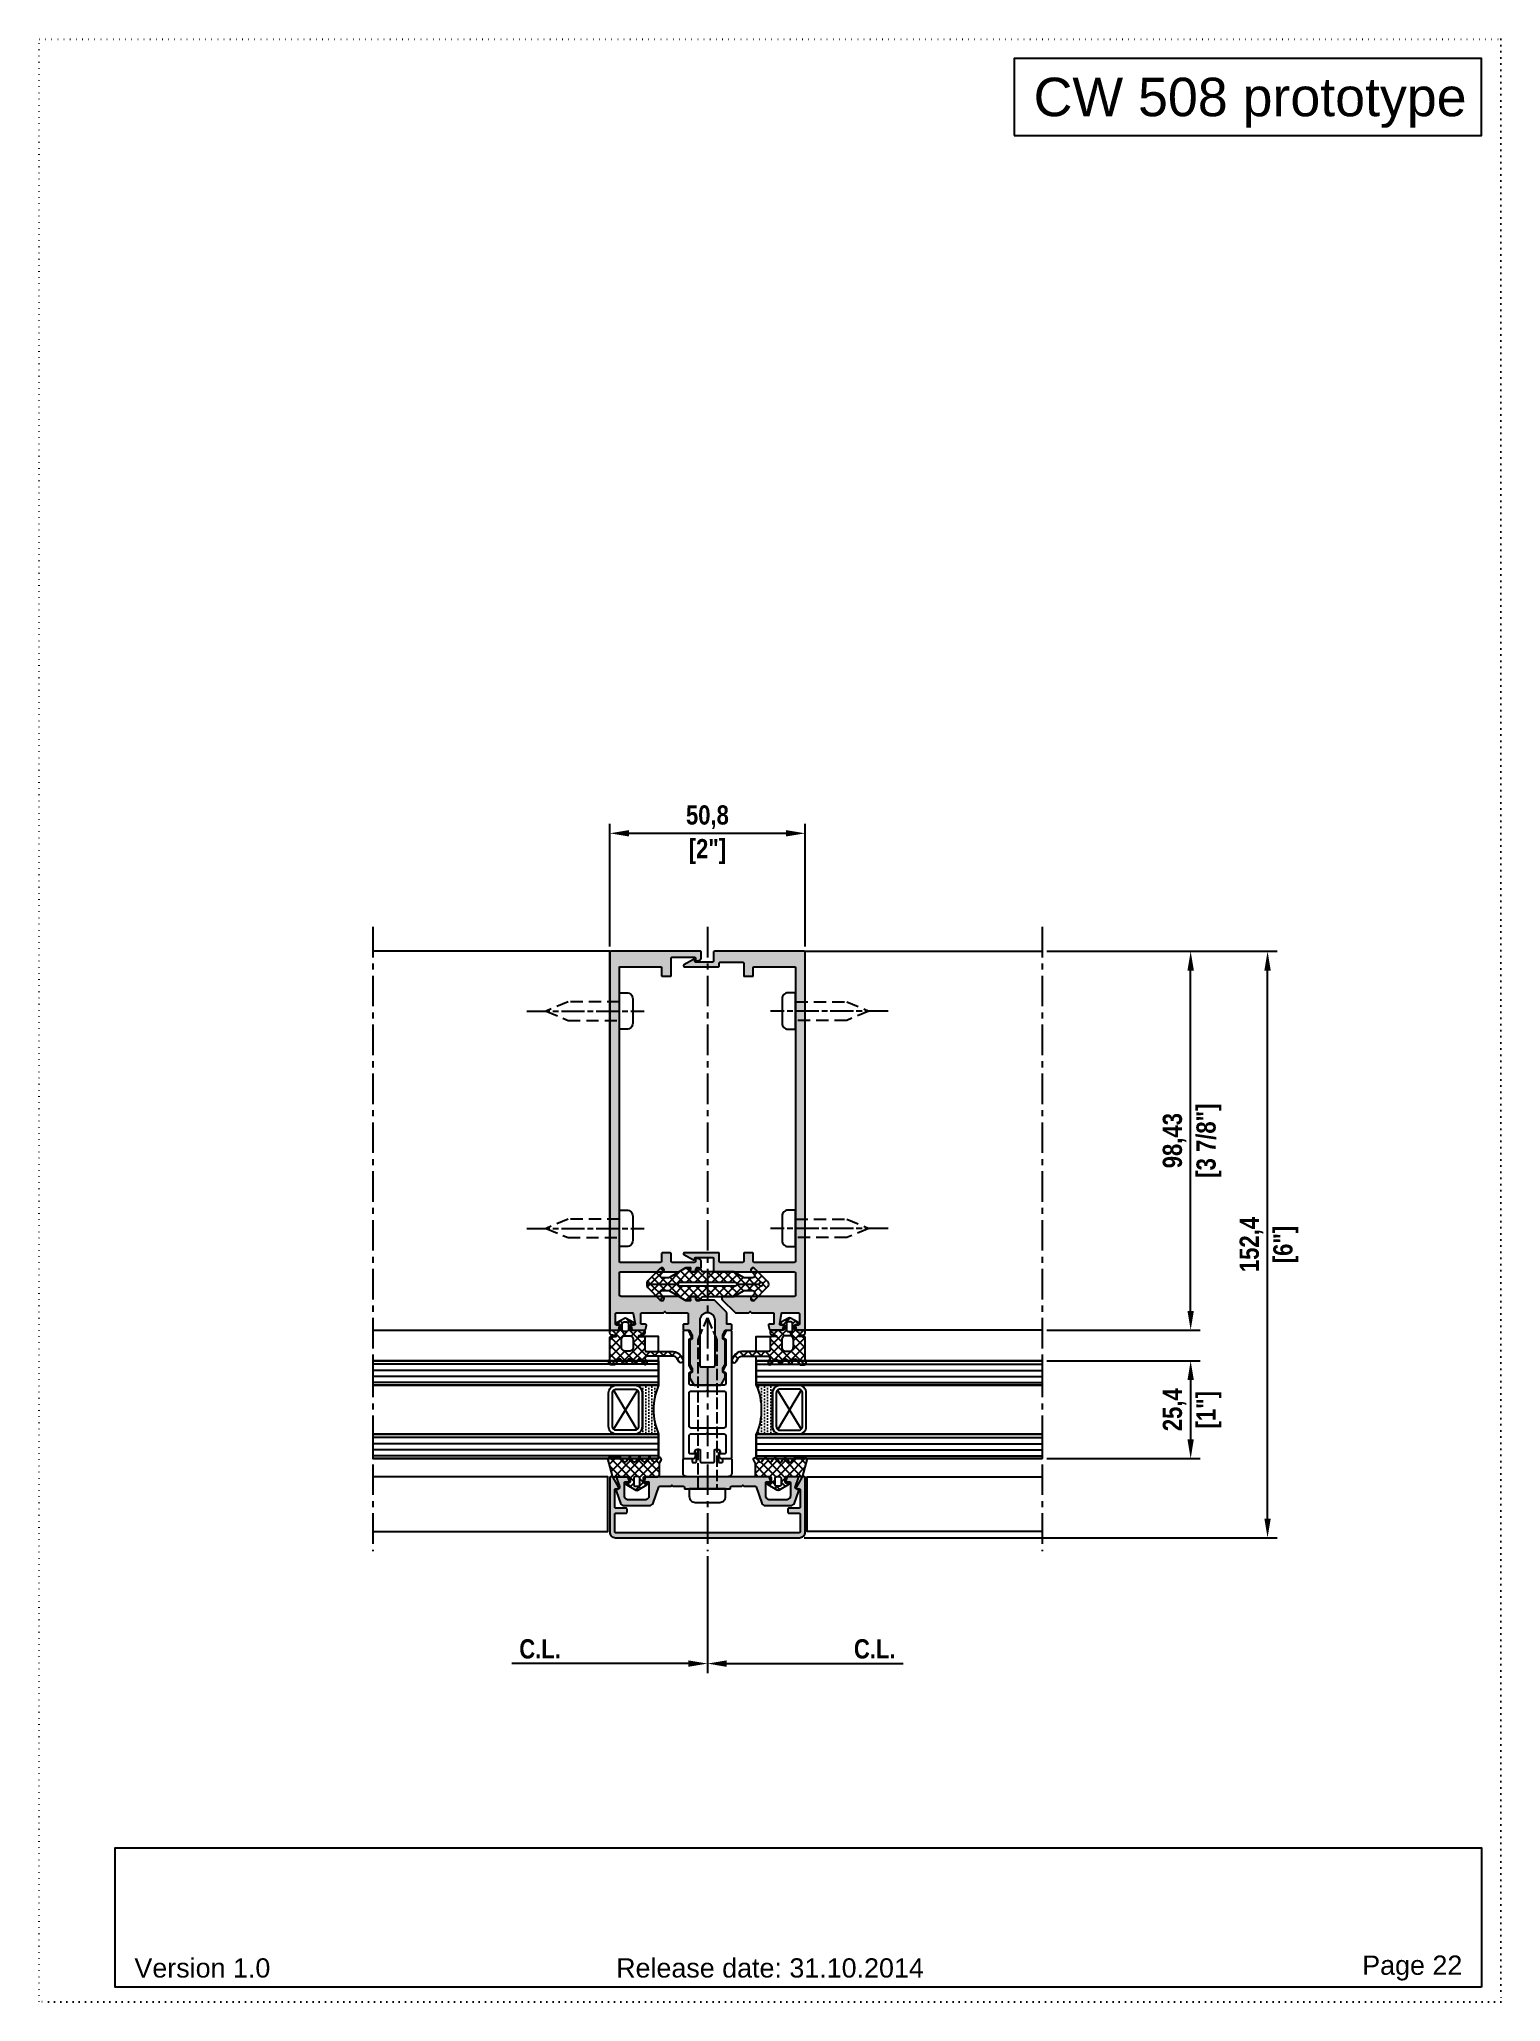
# Model space of a CAD drawing. Header units: millimetres. Extents: x -17234 to -8874, y -2869 to 1211.
# Drawn here: x -13434 to -13054, y -829 to -319 of the extents above; entities that cross this region are included whole.
import ezdxf
from ezdxf.enums import TextEntityAlignment as Align

# ---------------------------------------------------------------- set-up
doc = ezdxf.new("R2010")
doc.units = ezdxf.units.MM
for name, pattern in [('ACAD_ISO07W100', [3, 0, -3]), ('AM_ISO02W050x2', [3.75, 3, -0.75]), ('AM_ISO08W050x2', [9, 6, -0.75, 1.5, -0.75]), ('CENTER', [50.8, 31.75, -6.35, 6.35, -6.35]), ('DASHED2', [9.525, 6.35, -3.175])]:
    doc.linetypes.add(name, pattern=pattern)
doc.layers.get('Defpoints').update_dxf_attribs({"linetype": 'ACAD_ISO07W100', "true_color": 0x105689})
for name, color, linetype in [('Centerline', 6, 'CENTER'), ('Dim', 5, 'Continuous'), ('Gasket EPDM', 32, 'Continuous'), ('Gasket Silicone', 20, 'Continuous'), ('Glass', 4, 'Continuous'), ('Profile', 1, 'Continuous'), ('Profile View', 9, 'Continuous'), ('PVC Spacer', 3, 'Continuous'), ('Screw', 9, 'Continuous'), ('Text', 2, 'Continuous'), ('Thermal Break', 3, 'Continuous')]:
    doc.layers.add(name, color=color, linetype=linetype)
doc.styles.get("Standard").update_dxf_attribs({"font": 'arial.ttf'})
doc.styles.add('TXT', font='techb___.ttf')
doc.dimstyles.new('ISO-25$0', dxfattribs={"dimtxt": 2.5, "dimasz": 2.5, "dimexe": 1.25, "dimexo": 0.625, "dimtad": 1, "dimtxsty": 'TXT', "dimcen": 2.5, "dimclrd": 5, "dimclre": 5, "dimclrt": 2, "dimadec": 0, "dimazin": 0, "dimtfac": 1, "dimtmove": 0, "dimatfit": 3, "dimfxl": 1, "dimarcsym": 0})

msp = doc.modelspace()

# ---------------------------------------------------------------- texts
at = {"layer": 'Text', "color": 1, "ltscale": 0.5}
msp.add_text('CW 508 prototype ', height=10, dxfattribs=at).set_placement((-13059.331, -329.239), align=Align.TOP_RIGHT)
at = {"layer": 'Text', "color": 1, "ltscale": 0.5, "char_height": 5}
for s, width, insert, attachment_point in [('Version 1.0', 35.05, (-13409.578, -820.489), 4), ('Release date: 31.10.2014', 79.71576, (-13244.331, -820.489), 5), ('Page 22', 25.70484, (-13064.331, -820.489), 6)]:
    msp.add_mtext_dynamic_manual_height_columns(s, width=width, gutter_width=12.5, heights=[0], dxfattribs=dict(at, insert=insert, attachment_point=attachment_point))

# ---------------------------------------------------------------- blocks, each defined once
blk = doc.blocks.new('*U4')
at = {"layer": 'Glass', "ltscale": 0.5}
h = blk.add_hatch(dxfattribs=at)
h.set_pattern_fill('ANSI31', color=5, scale=0.5, angle=45)
h.set_pattern_definition([(90, (0, -0.7), (-1.5875, 3e-16), [])])
h.paths.add_polyline_path([(0, 74.3), (6.35, 74.3), (6.35, 0), (0, 0)])
h.paths.add_polyline_path([(25.4, 0), (19.05, 0), (19.05, 74.3), (25.4, 74.3)])
at = {"layer": 'Glass'}
h = blk.add_hatch(dxfattribs=at)
h.set_pattern_fill('DOTS', color=9, scale=0.5)
h.set_pattern_definition([(0, (-1613.78865, -1630.7913), (0.396875, 0.79375), [0, -0.79375])])
h.paths.add_polyline_path([(17.05, 4.2), (8.35, 4.2, -0.414214), (6.35, 6.2), (6.35, 0, -0.20587), (19.05, 0), (19.05, 6.2, -0.414214)])
at = {"layer": 'Defpoints', "linetype": 'ByBlock', "ltscale": 0.5}
for points in [[(0, 74.3), (6.35, 74.3), (6.35, 0), (0, 0)], [(25.4, 0), (19.05, 0), (19.05, 74.3), (25.4, 74.3)]]:
    blk.add_lwpolyline(points, close=True, dxfattribs=at)
at = {"layer": 'Glass'}
for points in [[(0, 74.3), (0, 0), (6.35, 0), (6.35, 74.3)], [(19.05, 74.3), (19.05, 0), (25.4, 0), (25.4, 74.3)]]:
    blk.add_lwpolyline(points, dxfattribs=at)
at = {"layer": 'Glass', "color": 3}
for points in [[(19.05, 6.2), (19.05, 11, 0.414214), (17.05, 13), (8.35, 13, 0.414214), (6.35, 11), (6.35, 6.2, 0.414214), (8.35, 4.2), (17.05, 4.2, 0.414214)], [(18.05, 6.2), (18.05, 11, 0.414214), (17.05, 12), (8.35, 12, 0.414214), (7.35, 11), (7.35, 6.2, 0.414214), (8.35, 5.2), (17.05, 5.2, 0.414214)]]:
    blk.add_lwpolyline(points, format="xyb", close=True, dxfattribs=at)
at = {"layer": 'Glass', "color": 9}
for points in [[(7.64, 5.49), (17.76, 11.71)], [(7.64, 11.71), (17.86, 5.62)]]:
    blk.add_lwpolyline(points, dxfattribs=at)
blk.add_lwpolyline([(6.35, 0, -0.20587), (19.05, 0), (19.05, 6.2, -0.414214), (17.05, 4.2), (8.35, 4.2, -0.414214), (6.35, 6.2)], format="xyb", close=True, dxfattribs=at)
blk = doc.blocks.new('*D39')
at = {"layer": 'Defpoints', "color": 0, "transparency": 16777216}
for p in [(-13173.6, -556.26), (-13134.96, -556.26), (-13173.6, -654.69)]:
    blk.add_point(p, dxfattribs=at)
at = {"layer": 'Dim', "color": 5, "lineweight": -2, "transparency": 16777216}
for p, q in [((-13172.35, -556.26), (-13132.46, -556.26)), ((-13134.96, -649.69), (-13134.96, -561.26)), ((-13172.35, -654.69), (-13132.46, -654.69))]:
    blk.add_line(p, q, dxfattribs=at)
at = {"layer": 'Dim', "color": 5, "transparency": 16777216}
for points in [[(-13135.79, -561.26), (-13134.13, -561.26), (-13134.96, -556.26)], [(-13135.79, -649.69), (-13134.13, -649.69), (-13134.96, -654.69)]]:
    blk.add_solid(points, dxfattribs=at)
at = {"layer": 'Dim', "color": 2, "transparency": 16777216, "char_height": 5, "attachment_point": 5, "rotation": 90, "style": 'TXT'}
for s, insert in [('[3 7/8"]', (-13130.21, -605.47)), ('98,43', (-13139.16, -605.47))]:
    blk.add_mtext(s, dxfattribs=dict(at, insert=insert))
blk = doc.blocks.new('*D40')
at = {"layer": 'Defpoints', "color": 0, "transparency": 16777216}
for p in [(-13173.6, -556.26), (-13114.97, -556.26), (-13236.7, -708.66)]:
    blk.add_point(p, dxfattribs=at)
at = {"layer": 'Dim', "color": 5, "lineweight": -2, "transparency": 16777216}
for p, q in [((-13172.35, -556.26), (-13112.47, -556.26)), ((-13114.97, -703.66), (-13114.97, -561.26)), ((-13235.45, -708.66), (-13112.47, -708.66))]:
    blk.add_line(p, q, dxfattribs=at)
at = {"layer": 'Dim', "color": 5, "transparency": 16777216}
for points in [[(-13115.8, -561.26), (-13114.14, -561.26), (-13114.97, -556.26)], [(-13115.8, -703.66), (-13114.14, -703.66), (-13114.97, -708.66)]]:
    blk.add_solid(points, dxfattribs=at)
at = {"layer": 'Dim', "color": 2, "transparency": 16777216, "char_height": 5, "attachment_point": 5, "rotation": 90, "style": 'TXT'}
for s, insert in [('152,4', (-13119.16, -632.46)), ('[6"]', (-13110.22, -632.46))]:
    blk.add_mtext(s, dxfattribs=dict(at, insert=insert))
blk = doc.blocks.new('*D42')
at = {"layer": 'Defpoints', "color": 0, "ltscale": 0.5, "transparency": 16777216}
for p in [(-13347.6, -712.16), (-13260.6, -712.16), (-13347.6, -741.36)]:
    blk.add_point(p, dxfattribs=at)
at = {"layer": 'Dim', "color": 5, "lineweight": -2, "ltscale": 0.5, "transparency": 16777216}
for p, q in [((-13260.6, -713.41), (-13260.6, -743.86)), ((-13265.6, -741.36), (-13311.47, -741.36))]:
    blk.add_line(p, q, dxfattribs=at)
at = {"layer": 'Dim', "color": 5, "ltscale": 0.5, "transparency": 16777216}
blk.add_solid([(-13265.6, -740.53), (-13265.6, -742.2), (-13260.6, -741.36)], dxfattribs=at)
at = {"layer": 'Dim', "color": 2, "ltscale": 0.5, "transparency": 16777216, "insert": (-13304.1, -737.57), "char_height": 5, "attachment_point": 5, "style": 'TXT'}
blk.add_mtext('C.L.', dxfattribs=at)
blk = doc.blocks.new('*D41')
at = {"layer": 'Defpoints', "color": 0, "ltscale": 0.5, "transparency": 16777216}
for p in [(-13260.6, -712.16), (-13173.6, -712.16), (-13173.6, -741.36)]:
    blk.add_point(p, dxfattribs=at)
at = {"layer": 'Dim', "color": 5, "lineweight": -2, "ltscale": 0.5, "transparency": 16777216}
for p, q in [((-13260.6, -713.41), (-13260.6, -743.86)), ((-13255.6, -741.36), (-13209.72, -741.36))]:
    blk.add_line(p, q, dxfattribs=at)
at = {"layer": 'Dim', "color": 5, "ltscale": 0.5, "transparency": 16777216}
blk.add_solid([(-13255.6, -740.53), (-13255.6, -742.2), (-13260.6, -741.36)], dxfattribs=at)
at = {"layer": 'Dim', "color": 2, "ltscale": 0.5, "transparency": 16777216, "insert": (-13217.1, -737.57), "char_height": 5, "attachment_point": 5, "style": 'TXT'}
blk.add_mtext('C.L.', dxfattribs=at)
blk = doc.blocks.new('*D43')
at = {"layer": 'Defpoints', "color": 0, "transparency": 16777216}
for p in [(-13173.6, -662.69), (-13173.6, -688.09), (-13134.96, -688.09)]:
    blk.add_point(p, dxfattribs=at)
at = {"layer": 'Dim', "color": 5, "lineweight": -2, "transparency": 16777216}
for p, q in [((-13172.35, -662.69), (-13132.46, -662.69)), ((-13134.96, -667.69), (-13134.96, -683.09)), ((-13172.35, -688.09), (-13132.46, -688.09))]:
    blk.add_line(p, q, dxfattribs=at)
at = {"layer": 'Dim', "color": 5, "transparency": 16777216}
for points in [[(-13135.79, -667.69), (-13134.13, -667.69), (-13134.96, -662.69)], [(-13135.79, -683.09), (-13134.13, -683.09), (-13134.96, -688.09)]]:
    blk.add_solid(points, dxfattribs=at)
at = {"layer": 'Dim', "color": 2, "transparency": 16777216, "char_height": 5, "attachment_point": 5, "rotation": 90, "style": 'TXT'}
for s, insert in [('25,4', (-13139.15, -675.39)), ('[1"]', (-13130.21, -675.39))]:
    blk.add_mtext(s, dxfattribs=dict(at, insert=insert))
blk = doc.blocks.new('*D57')
at = {"layer": 'Defpoints', "color": 0, "transparency": 16777216}
for p in [(-13235.2, -525.59), (-13286, -556.26), (-13235.2, -556.26)]:
    blk.add_point(p, dxfattribs=at)
at = {"layer": 'Dim', "color": 5, "lineweight": -2, "transparency": 16777216}
for p, q in [((-13286, -555.01), (-13286, -523.09)), ((-13235.2, -555.01), (-13235.2, -523.09)), ((-13281, -525.59), (-13240.2, -525.59))]:
    blk.add_line(p, q, dxfattribs=at)
at = {"layer": 'Dim', "color": 5, "transparency": 16777216}
for points in [[(-13281, -524.76), (-13281, -526.42), (-13286, -525.59)], [(-13240.2, -524.76), (-13240.2, -526.42), (-13235.2, -525.59)]]:
    blk.add_solid(points, dxfattribs=at)
at = {"layer": 'Dim', "color": 2, "transparency": 16777216, "char_height": 5, "attachment_point": 5, "style": 'TXT'}
for s, insert in [('50,8', (-13260.6, -521.39)), ('[2"]', (-13260.6, -530.34))]:
    blk.add_mtext(s, dxfattribs=dict(at, insert=insert))
blk = doc.blocks.new('MG - 01')
at = {"layer": 'Gasket EPDM', "ltscale": 0.5}
h = blk.add_hatch(dxfattribs=at)
h.set_pattern_fill('ANSI37', color=5, scale=0.5, style=0)
h.set_pattern_definition([(45, (16912.4464, 578.634), (-1.12253202, 1.12253202), []), (135, (16912.4464, 578.634), (-1.12253202, -1.12253202), [])])
edge = h.paths.add_edge_path()
edge.add_arc((6.62, -5.81), 1, 90, 120)
edge.add_line((6.12, -4.94), (1.84, -7.42))
edge.add_arc((1.69, -7.17), 0.286, 270, 300, ccw=False)
edge.add_line((1.69, -7.45), (0.7, -7.45))
edge.add_arc((0.7, -7.34), 0.115, 150, 270, ccw=False)
edge.add_line((0.6, -7.28), (0.88, -6.8))
edge.add_arc((0.63, -6.65), 0.286, 330, 450)
edge.add_line((0.63, -6.37), (-0.63, -6.37))
edge.add_arc((-0.63, -6.65), 0.286, 90, 195)
edge.add_line((-0.91, -6.73), (-0.8, -7.14))
edge.add_arc((-1.04, -7.2), 0.25, -90, 15, ccw=False)
edge.add_line((-1.04, -7.45), (-1.42, -7.45))
edge.add_arc((-1.42, -6.95), 0.5, 210, 270, ccw=False)
edge.add_line((-1.85, -7.2), (-2.19, -6.62))
edge.add_arc((-2.62, -6.87), 0.5, 30, 90)
edge.add_line((-2.62, -6.37), (-10.58, -6.37))
edge.add_line((-10.58, -6.37), (-13.15, -4.88))
edge.add_arc((-13.43, -5.38), 0.573, 60, 90)
edge.add_line((-13.43, -4.81), (-15.48, -4.81))
edge.add_arc((-15.48, -5.38), 0.573, 90, 225)
edge.add_line((-15.89, -5.78), (-15.2, -6.48))
edge.add_arc((-15.6, -6.88), 0.573, -135, 45, ccw=False)
edge.add_line((-16.01, -7.29), (-19.39, -3.9))
edge.add_arc((-18.67, -3.18), 1.01, 135.1663, 224.8337, ccw=False)
edge.add_line((-19.39, -2.47), (-16.01, 0.92))
edge.add_arc((-15.6, 0.52), 0.573, -45, 135, ccw=False)
edge.add_line((-15.2, 0.11), (-15.89, -0.58))
edge.add_arc((-15.48, -0.99), 0.573, 135, 270)
edge.add_line((-15.48, -1.56), (-13.43, -1.56))
edge.add_arc((-13.43, -0.99), 0.573, 270, 300)
edge.add_line((-13.15, -1.48), (-10.58, 0))
edge.add_line((-10.58, 0), (-2.62, 0))
edge.add_arc((-2.62, 0.5), 0.5, 270, 330)
edge.add_line((-2.19, 0.25), (-1.85, 0.84))
edge.add_arc((-1.42, 0.59), 0.5, 90, 150, ccw=False)
edge.add_line((-1.42, 1.09), (-1.04, 1.09))
edge.add_arc((-1.04, 0.84), 0.25, -15, 90, ccw=False)
edge.add_line((-0.8, 0.77), (-0.91, 0.36))
edge.add_arc((-0.63, 0.29), 0.286, 165, 270)
edge.add_line((-0.63, 0), (0.63, 0))
edge.add_arc((0.63, 0.29), 0.286, 270, 390)
edge.add_line((0.88, 0.43), (0.6, 0.92))
edge.add_arc((0.7, 0.97), 0.115, 90, 210, ccw=False)
edge.add_line((0.7, 1.09), (1.69, 1.09))
edge.add_arc((1.69, 0.8), 0.286, 60, 90, ccw=False)
edge.add_line((1.84, 1.05), (6.12, -1.43))
edge.add_arc((6.62, -0.56), 1, 240, 270)
edge.add_line((6.62, -1.56), (7.99, -1.56))
edge.add_arc((7.99, -0.99), 0.573, 270, 405)
edge.add_line((8.39, -0.58), (7.7, 0.11))
edge.add_arc((8.1, 0.52), 0.573, 45, 225, ccw=False)
edge.add_line((8.51, 0.92), (11.77, -2.34))
edge.add_arc((11.06, -3.05), 1, 12.819, 45, ccw=False)
edge.add_arc((11.79, -2.88), 0.25, -90, 12.819, ccw=False)
edge.add_line((11.79, -3.13), (3.96, -3.13))
edge.add_arc((3.47, -3.18), 0.498, 5.7392, 90)
edge.add_line((3.47, -2.69), (-10.97, -2.69))
edge.add_arc((-10.97, -3.18), 0.498, 90, 174.2608)
edge.add_line((-11.46, -3.13), (-17.19, -3.13))
edge.add_arc((-17.68, -3.18), 0.5, 5.7152, 354.2848)
edge.add_line((-17.19, -3.23), (-11.46, -3.23))
edge.add_arc((-10.97, -3.18), 0.498, 185.7392, 270)
edge.add_line((-10.97, -3.68), (3.47, -3.68))
edge.add_arc((3.47, -3.18), 0.498, 270, 354.2608)
edge.add_line((3.96, -3.23), (11.79, -3.23))
edge.add_arc((11.79, -3.48), 0.25, -12.819, 90, ccw=False)
edge.add_arc((11.06, -3.32), 1, 315, 347.181, ccw=False)
edge.add_line((11.77, -4.02), (8.51, -7.29))
edge.add_arc((8.1, -6.88), 0.573, 135, 315, ccw=False)
edge.add_line((7.7, -6.48), (8.39, -5.78))
edge.add_arc((7.99, -5.38), 0.573, 315, 450)
edge.add_line((7.99, -4.81), (6.62, -4.81))
blk.add_lwpolyline([(6.62, -4.81, 0.131652), (6.12, -4.94), (1.84, -7.42, -0.131652), (1.69, -7.45), (0.7, -7.45, -0.57735), (0.6, -7.28), (0.88, -6.8, 0.57735), (0.63, -6.37), (-0.63, -6.37, 0.493145), (-0.91, -6.73), (-0.8, -7.14, -0.493145), (-1.04, -7.45), (-1.42, -7.45, -0.267949), (-1.85, -7.2), (-2.19, -6.62, 0.267949), (-2.62, -6.37), (-10.58, -6.37), (-13.15, -4.88, 0.131652), (-13.43, -4.81), (-15.48, -4.81, 0.668179), (-15.89, -5.78), (-15.2, -6.48, -1), (-16.01, -7.29), (-19.39, -3.9, -0.412514), (-19.39, -2.47), (-16.01, 0.92, -1), (-15.2, 0.11), (-15.89, -0.58, 0.668179), (-15.48, -1.56), (-13.43, -1.56, 0.131652), (-13.15, -1.48), (-10.58, 0), (-2.62, 0, 0.267949), (-2.19, 0.25), (-1.85, 0.84, -0.267949), (-1.42, 1.09), (-1.04, 1.09, -0.493145), (-0.8, 0.77), (-0.91, 0.36, 0.493145), (-0.63, 0), (0.63, 0, 0.57735), (0.88, 0.43), (0.6, 0.92, -0.57735), (0.7, 1.09), (1.69, 1.09, -0.131652), (1.84, 1.05), (6.12, -1.43, 0.131652), (6.62, -1.56), (7.99, -1.56), (7.99, -1.56, 0.668179), (8.39, -0.58), (7.7, 0.11, -1), (8.51, 0.92), (11.77, -2.34, -0.141346), (12.04, -2.83, -0.481369), (11.79, -3.13), (3.96, -3.13, 0.38517), (3.47, -2.69), (-10.97, -2.69, 0.38517), (-11.46, -3.13), (-17.19, -3.13, 20.033816), (-17.19, -3.23), (-11.46, -3.23, 0.38517), (-10.97, -3.68), (3.47, -3.68, 0.38517), (3.96, -3.23), (11.79, -3.23, -0.481369), (12.04, -3.54, -0.141346), (11.77, -4.02), (8.51, -7.29, -1), (7.7, -6.48), (8.39, -5.78, 0.668179), (7.99, -4.81), (7.99, -4.81)], format="xyb", close=True, dxfattribs=at)
blk = doc.blocks.new('EGG - 01')
at = {"layer": 'Gasket EPDM', "ltscale": 0.5}
h = blk.add_hatch(dxfattribs=at)
h.set_pattern_fill('ANSI37', color=5, scale=0.5, style=0)
h.set_pattern_definition([(45, (16931.764, 552.2421), (-1.12253202, 1.12253202), []), (135, (16931.764, 552.2421), (-1.12253202, -1.12253202), [])])
edge = h.paths.add_edge_path()
edge.add_arc((7, -0.75), 0.5, 300, 420)
edge.add_line((7.25, -0.31), (6.52, 0.11))
edge.add_arc((6.77, 0.54), 0.5, 120, 240, ccw=False)
edge.add_line((6.52, 0.98), (7.25, 1.4))
edge.add_arc((7, 1.83), 0.5, 300, 420)
edge.add_line((7.25, 2.26), (6.52, 2.69))
edge.add_arc((6.77, 3.12), 0.5, 120, 240, ccw=False)
edge.add_line((6.52, 3.55), (7.25, 3.98))
edge.add_arc((7, 4.41), 0.5, 300, 360)
edge.add_line((7.5, 4.41), (7.5, 7))
edge.add_arc((7, 7), 0.5, 0, 105)
edge.add_line((6.87, 7.48), (2.69, 6.36))
edge.add_arc((2.75, 6.12), 0.25, 105, 180)
edge.add_line((2.5, 6.12), (2.5, 2))
edge.add_arc((2.25, 2), 0.25, 270, 360, ccw=False)
edge.add_line((2.25, 1.75), (1.17, 1.75))
edge.add_arc((1.17, 2), 0.25, 180, 270, ccw=False)
edge.add_line((0.92, 2), (0.92, 2.45))
edge.add_arc((0.62, 2.45), 0.3, 0, 150)
edge.add_line((0.36, 2.6), (-1, 0.25))
edge.add_arc((-0.57, 0), 0.5, 150, 210)
edge.add_line((-1, -0.25), (0.36, -2.6))
edge.add_arc((0.62, -2.45), 0.3, 210, 360)
edge.add_line((0.92, -2.45), (0.92, -2))
edge.add_arc((1.17, -2), 0.25, 90, 180, ccw=False)
edge.add_line((1.17, -1.75), (2.25, -1.75))
edge.add_arc((2.25, -2), 0.25, 0, 90, ccw=False)
edge.add_line((2.5, -2), (2.5, -5.38))
edge.add_arc((3, -5.38), 0.5, 180, 270)
edge.add_line((3, -5.88), (5.83, -5.88))
edge.add_arc((5.83, -6.38), 0.5, 60, 90, ccw=False)
edge.add_line((6.08, -5.94), (6.75, -6.33))
edge.add_arc((7, -5.9), 0.5, 240, 420)
edge.add_line((7.25, -5.47), (6.52, -5.05))
edge.add_arc((6.77, -4.61), 0.5, 120, 240, ccw=False)
edge.add_line((6.52, -4.18), (7.25, -3.76))
edge.add_arc((7, -3.32), 0.5, 300, 420)
edge.add_line((7.25, -2.89), (6.52, -2.47))
edge.add_arc((6.77, -2.03), 0.5, 120, 240, ccw=False)
edge.add_line((6.52, -1.6), (7.25, -1.18))
edge = h.paths.add_edge_path(flags=16)
edge.add_arc((0.5, -0.3), 0.5, 180, 270)
edge.add_line((0.5, -0.8), (2.01, -0.8))
edge.add_arc((2.01, -0.3), 0.5, 270, 360)
edge.add_line((2.51, -0.3), (2.51, 0.3))
edge.add_arc((2.01, 0.3), 0.5, 0, 90)
edge.add_line((2.01, 0.8), (0.5, 0.8))
edge.add_arc((0.5, 0.3), 0.5, 90, 180)
edge.add_line((0, 0.3), (0, -0.3))
for points in [[(7.25, -1.18, 0.57735), (7.25, -0.31), (6.52, 0.11, -0.57735), (6.52, 0.98), (7.25, 1.4, 0.57735), (7.25, 2.26), (6.52, 2.69, -0.57735), (6.52, 3.55), (7.25, 3.98, 0.267949), (7.5, 4.41), (7.5, 7, 0.493145), (6.87, 7.48), (2.69, 6.36, 0.339454), (2.5, 6.12), (2.5, 2, -0.414214), (2.25, 1.75), (1.17, 1.75, -0.414214), (0.92, 2), (0.92, 2.45, 0.767327), (0.36, 2.6), (-1, 0.25, 0.267949), (-1, -0.25), (0.36, -2.6, 0.767327), (0.92, -2.45), (0.92, -2, -0.414214), (1.17, -1.75), (2.25, -1.75, -0.414214), (2.5, -2), (2.5, -5.38, 0.414214), (3, -5.88), (5.83, -5.88, -0.131652), (6.08, -5.94), (6.75, -6.33, 1), (7.25, -5.47), (6.52, -5.05, -0.57735), (6.52, -4.18), (7.25, -3.76, 0.57735), (7.25, -2.89), (6.52, -2.47, -0.57735), (6.52, -1.6)], [(0, -0.3, 0.414214), (0.5, -0.8), (2.01, -0.8, 0.414214), (2.51, -0.3), (2.51, 0.3, 0.414214), (2.01, 0.8), (0.5, 0.8, 0.414214), (0, 0.3)]]:
    blk.add_lwpolyline(points, format="xyb", close=True, dxfattribs=at)
blk = doc.blocks.new('GG - 01')
at = {"layer": 'Gasket EPDM', "ltscale": 0.5}
h = blk.add_hatch(dxfattribs=at)
h.set_pattern_fill('ANSI37', color=5, scale=0.5, style=0)
h.set_pattern_definition([(45, (16923.136, 487.5036), (-1.12253202, 1.12253202), []), (135, (16923.136, 487.5036), (-1.12253202, -1.12253202), [])])
edge = h.paths.add_edge_path(flags=16)
edge.add_arc((-2.46, -4.83), 1, -90, 0, ccw=False)
edge.add_line((-2.46, -5.83), (-4.47, -5.83))
edge.add_arc((-4.47, -4.83), 1, 180, 270, ccw=False)
edge.add_line((-5.47, -4.83), (-5.47, -3.8))
edge.add_arc((-4.47, -3.8), 1, 90, 180, ccw=False)
edge.add_line((-4.47, -2.8), (-2.46, -2.8))
edge.add_arc((-2.46, -3.8), 1, 0, 90, ccw=False)
edge.add_line((-1.46, -3.8), (-1.46, -4.83))
edge = h.paths.add_edge_path()
edge.add_arc((-8, -7.46), 0.5, 300, 420)
edge.add_line((-7.75, -7.03), (-8.48, -6.6))
edge.add_arc((-8.23, -6.17), 0.5, 120, 240, ccw=False)
edge.add_line((-8.48, -5.74), (-7.75, -5.31))
edge.add_arc((-8, -4.88), 0.5, 300, 420)
edge.add_line((-7.75, -4.45), (-8.48, -4.03))
edge.add_arc((-8.23, -3.59), 0.5, 120, 240, ccw=False)
edge.add_line((-8.48, -3.16), (-7.75, -2.74))
edge.add_arc((-8, -2.3), 0.5, 300, 420)
edge.add_line((-7.75, -1.87), (-8.87, -1.22))
edge.add_arc((-8.75, -1), 0.25, 180, 240, ccw=False)
edge.add_line((-9, -1), (-9, 0))
edge.add_arc((-8.5, 0), 0.5, 75, 180, ccw=False)
edge.add_line((-8.37, 0.48), (-7.53, 0.26))
edge.add_arc((-7.47, 0.5), 0.25, 255, 270)
edge.add_line((-7.47, 0.25), (-1.91, 0.25))
edge.add_arc((-1.91, 0), 0.25, 0, 90, ccw=False)
edge.add_line((-1.66, 0), (-1.66, -1.36))
edge.add_arc((-1.56, -1.36), 0.1, 180, 350)
edge.add_line((-1.46, -1.37), (-1.24, -0.16))
edge.add_arc((-0.75, -0.25), 0.5, 90, 170, ccw=False)
edge.add_line((-0.75, 0.25), (-0.25, 0.25))
edge.add_arc((-0.25, 0), 0.25, 0, 90, ccw=False)
edge.add_line((0, 0), (0, -2.25))
edge.add_arc((0.25, -2.25), 0.25, 180, 270)
edge.add_line((0.25, -2.5), (1.2, -2.5))
edge.add_arc((1.2, -2.24), 0.258, 269.7084, 358.2435)
edge.add_line((1.46, -2.25), (1.46, -1.8))
edge.add_arc((1.76, -1.8), 0.3, 30, 180, ccw=False)
edge.add_line((2.02, -1.65), (3.12, -3.55))
edge.add_arc((2.69, -3.8), 0.5, -30, 30, ccw=False)
edge.add_line((3.12, -4.05), (2.02, -5.95))
edge.add_arc((1.76, -5.8), 0.3, 180, 330, ccw=False)
edge.add_line((1.46, -5.8), (1.46, -5.35))
edge.add_arc((1.2, -5.36), 0.258, 1.7565, 90.2916)
edge.add_line((1.2, -5.1), (0.25, -5.1))
edge.add_arc((0.25, -5.35), 0.25, 90, 180)
edge.add_line((0, -5.35), (0, -8.63))
edge.add_arc((-0.25, -8.63), 0.25, -90, 0, ccw=False)
edge.add_line((-0.25, -8.88), (-0.75, -8.88))
edge.add_arc((-0.75, -8.38), 0.5, 190, 270, ccw=False)
edge.add_line((-1.24, -8.46), (-1.46, -7.25))
edge.add_arc((-1.56, -7.27), 0.1, 10, 180)
edge.add_line((-1.66, -7.27), (-1.66, -8.63))
edge.add_arc((-1.91, -8.63), 0.25, -90, 0, ccw=False)
edge.add_line((-1.91, -8.88), (-5.1, -8.88))
edge.add_arc((-5.1, -9.38), 0.5, 90, 180)
edge.add_line((-5.6, -9.38), (-5.6, -16.31))
edge.add_arc((-7.8, -16.31), 2.2, 300, 360, ccw=False)
edge.add_line((-6.7, -18.21), (-7.58, -18.72))
edge.add_arc((-7.88, -18.2), 0.6, 120, 300, ccw=False)
edge.add_line((-8.18, -17.68), (-7.3, -17.17))
edge.add_arc((-7.8, -16.31), 1, 300, 360)
edge.add_line((-6.8, -16.31), (-6.8, -9.38))
edge.add_arc((-7.3, -9.38), 0.5, 360, 450)
edge.add_line((-7.3, -8.88), (-7.32, -8.88))
edge.add_arc((-7.32, -9.38), 0.5, 90, 120)
edge.add_line((-7.57, -8.94), (-8.25, -9.33))
edge.add_arc((-8.5, -8.9), 0.5, 120, 300, ccw=False)
edge.add_line((-8.75, -8.47), (-7.75, -7.89))
edge = h.paths.add_edge_path(flags=16)
edge.add_arc((1.62, -4.1), 0.5, -90, 0, ccw=False)
edge.add_line((1.62, -4.6), (0.11, -4.6))
edge.add_arc((0.11, -4.1), 0.5, 180, 270, ccw=False)
edge.add_line((-0.39, -4.1), (-0.39, -3.5))
edge.add_arc((0.11, -3.5), 0.5, 90, 180, ccw=False)
edge.add_line((0.11, -3), (1.62, -3))
edge.add_arc((1.62, -3.5), 0.5, 0, 90, ccw=False)
edge.add_line((2.12, -3.5), (2.12, -4.1))
blk.add_lwpolyline([(-7.75, -7.89, 0.57735), (-7.75, -7.03), (-8.48, -6.6, -0.57735), (-8.48, -5.74), (-7.75, -5.31, 0.57735), (-7.75, -4.45), (-8.48, -4.03, -0.57735), (-8.48, -3.16), (-7.75, -2.74, 0.57735), (-7.75, -1.87), (-8.87, -1.22, -0.267949), (-9, -1), (-9, 0), (-9, 0, -0.493145), (-8.37, 0.48), (-7.53, 0.26, 0.065543), (-7.47, 0.25), (-1.91, 0.25, -0.414214), (-1.66, 0), (-1.66, -1.36, 0.916331), (-1.46, -1.37), (-1.24, -0.16, -0.36397), (-0.75, 0.25), (-0.25, 0.25, -0.414214), (0, 0), (0, -2.25, 0.414214), (0.25, -2.5), (1.2, -2.5, 0.406745), (1.46, -2.25), (1.46, -1.8, -0.767327), (2.02, -1.65), (3.12, -3.55, -0.267949), (3.12, -4.05), (2.02, -5.95, -0.767327), (1.46, -5.8), (1.46, -5.35, 0.406745), (1.2, -5.1), (0.25, -5.1, 0.414214), (0, -5.35), (0, -8.63, -0.414214), (-0.25, -8.88), (-0.75, -8.88, -0.36397), (-1.24, -8.46), (-1.46, -7.25, 0.916331), (-1.66, -7.27), (-1.66, -8.63, -0.414214), (-1.91, -8.88), (-5.1, -8.88, 0.414214), (-5.6, -9.38), (-5.6, -16.31, -0.267949), (-6.7, -18.21), (-7.58, -18.72, -1), (-8.18, -17.68), (-7.3, -17.17, 0.267949), (-6.8, -16.31), (-6.8, -9.38, 0.414214), (-7.3, -8.88), (-7.32, -8.88, 0.131652), (-7.57, -8.94), (-8.25, -9.33, -1), (-8.75, -8.47), (-8.75, -8.47), (-7.75, -7.89, 0.267949)], format="xyb", dxfattribs=at)
for points in [[(-1.46, -4.83, -0.414214), (-2.46, -5.83), (-4.47, -5.83, -0.414214), (-5.47, -4.83), (-5.47, -3.8, -0.414214), (-4.47, -2.8), (-2.46, -2.8, -0.414214), (-1.46, -3.8)], [(2.12, -4.1, -0.414214), (1.62, -4.6), (0.11, -4.6, -0.414214), (-0.39, -4.1), (-0.39, -3.5, -0.414214), (0.11, -3), (1.62, -3, -0.414214), (2.12, -3.5)]]:
    blk.add_lwpolyline(points, format="xyb", close=True, dxfattribs=at)

# ---------------------------------------------------------------- dimensions: what is measured, and where the dimension line sits
at = {"layer": 'Dim'}
dim = msp.add_linear_dim(base=(-13235.196, -525.59), p1=(-13285.996, -556.261), p2=(-13235.196, -556.261), dimstyle='ISO-25$0', override={"dimscale": 2, "dimpost": '\\X'}, dxfattribs=at)
dim.commit()
dim.dimension.update_dxf_attribs({"geometry": '*D57', "text_midpoint": (-13260.596, -525.59)})
for base, p1, p2, picture, middle in [((-13114.969, -556.261), (-13236.696, -708.661), (-13173.596, -556.261), '*D40', (-13114.969, -632.461)), ((-13134.960533653, -556.260684122), (-13173.596026847, -654.685684122), (-13173.596026847, -556.260684122), '*D39', (-13134.960533653, -605.473184122)), ((-13134.961, -688.086), (-13173.596, -662.686), (-13173.596, -688.086), '*D43', (-13134.961, -675.386))]:
    dim = msp.add_linear_dim(base=base, p1=p1, p2=p2, angle=90, dimstyle='ISO-25$0', override={"dimscale": 2, "dimpost": '\\X'}, dxfattribs=at)
    dim.commit()
    dim.dimension.update_dxf_attribs({"geometry": picture, "text_midpoint": middle})
at = {"layer": 'Dim', "ltscale": 0.5}
for base, p2, picture, middle in [((-13347.596, -741.364), (-13347.596, -712.161), '*D42', (-13304.096, -737.567)), ((-13173.596, -741.364), (-13173.596, -712.161), '*D41', (-13217.096, -737.567))]:
    dim = msp.add_linear_dim(base=base, p1=(-13260.596, -712.161), p2=p2, angle=180, text='C.L.', dimstyle='ISO-25$0', override={"dimscale": 2, "dimpost": '\\X', "dimse2": 1, "dimsd2": 1}, dxfattribs=at)
    dim.commit()
    dim.dimension.update_dxf_attribs({"geometry": picture, "text_midpoint": middle})

# ---------------------------------------------------------------- hatches: boundary and pattern name
at = {"layer": 'Gasket Silicone', "ltscale": 0.5}
h = msp.add_hatch(color=1, dxfattribs=at)
h.dxf.hatch_style = 1
edge = h.paths.add_edge_path()
edge.add_line((-13272.062, -650.186), (-13271.709, -649.832))
edge.add_line((-13271.709, -649.832), (-13271.355, -650.186))
edge.add_arc((-13271.355, -649.936), 0.25, 269.98645, 270)
edge.add_line((-13271.355, -650.186), (-13265.846, -650.186))
edge.add_arc((-13265.846, -650.436), 0.25, 0, 90, ccw=False)
edge.add_line((-13265.596, -650.436), (-13265.596, -652.936))
edge.add_arc((-13265.846, -652.936), 0.25, -90, 0, ccw=False)
edge.add_line((-13265.846, -653.186), (-13266.696, -653.186))
edge.add_arc((-13266.696, -653.436), 0.25, 90, 180)
edge.add_line((-13266.946, -653.436), (-13266.946, -654.436))
edge.add_arc((-13266.696, -654.436), 0.25, 180, 270)
edge.add_line((-13266.696, -654.686), (-13265.458, -654.686))
edge.add_arc((-13265.458, -654.936), 0.25, 30, 90, ccw=False)
edge.add_line((-13265.241, -654.811), (-13264.612, -655.9))
edge.add_arc((-13264.829, -656.025), 0.25, 0, 30, ccw=False)
edge.add_line((-13264.579, -656.025), (-13264.579, -656.913))
edge.add_arc((-13264.829, -656.913), 0.25, -90, 0, ccw=False)
edge.add_line((-13264.829, -657.163), (-13264.946, -657.163))
edge.add_arc((-13264.946, -657.413), 0.25, 90, 180)
edge.add_line((-13265.196, -657.413), (-13265.196, -663.472))
edge.add_arc((-13264.946, -663.472), 0.25, 180, 210)
edge.add_line((-13265.163, -663.597), (-13264.612, -664.55))
edge.add_arc((-13264.829, -664.675), 0.25, 0, 30, ccw=False)
edge.add_line((-13264.579, -664.675), (-13264.579, -665.56))
edge.add_arc((-13264.829, -665.56), 0.25, -90, 0, ccw=False)
edge.add_line((-13264.829, -665.81), (-13264.929, -665.81))
edge.add_arc((-13264.929, -666.06), 0.25, 90, 180)
edge.add_line((-13265.179, -666.06), (-13265.179, -667.054))
edge.add_arc((-13264.929, -667.054), 0.25, 180, 210.00001)
edge.add_line((-13265.145, -667.179), (-13264.145, -668.911))
edge.add_arc((-13263.929, -668.786), 0.25, 210, 270)
edge.add_line((-13263.929, -669.036), (-13260.95, -669.036))
edge.add_line((-13260.95, -669.036), (-13260.596, -668.682))
edge.add_line((-13260.596, -668.682), (-13260.242, -669.036))
edge.add_line((-13260.242, -669.036), (-13257.263, -669.036))
edge.add_arc((-13257.263, -668.786), 0.25, 270, 330)
edge.add_line((-13257.047, -668.911), (-13256.047, -667.179))
edge.add_arc((-13256.263, -667.054), 0.25, 330, 360)
edge.add_line((-13256.013, -667.054), (-13256.013, -666.06))
edge.add_arc((-13256.263, -666.06), 0.25, 0, 90)
edge.add_line((-13256.263, -665.81), (-13256.363, -665.81))
edge.add_arc((-13256.363, -665.56), 0.25, 180, 270, ccw=False)
edge.add_line((-13256.613, -665.56), (-13256.613, -664.672))
edge.add_arc((-13256.363, -664.672), 0.25, 150, 180, ccw=False)
edge.add_line((-13256.58, -664.547), (-13256.03, -663.594))
edge.add_arc((-13256.246, -663.469), 0.25, 330, 360)
edge.add_line((-13255.996, -663.469), (-13255.996, -657.413))
edge.add_arc((-13256.246, -657.413), 0.25, 0, 90)
edge.add_line((-13256.246, -657.163), (-13256.363, -657.163))
edge.add_arc((-13256.363, -656.913), 0.25, 180, 270, ccw=False)
edge.add_line((-13256.613, -656.913), (-13256.613, -656.025))
edge.add_arc((-13256.363, -656.025), 0.25, 150, 180, ccw=False)
edge.add_line((-13256.58, -655.9), (-13255.951, -654.811))
edge.add_arc((-13255.735, -654.936), 0.25, 90, 150, ccw=False)
edge.add_line((-13255.735, -654.686), (-13254.496, -654.686))
edge.add_arc((-13254.496, -654.436), 0.25, 270, 360)
edge.add_line((-13254.246, -654.436), (-13254.246, -653.436))
edge.add_arc((-13254.496, -653.436), 0.25, 0, 90)
edge.add_line((-13254.496, -653.186), (-13255.346, -653.186))
edge.add_arc((-13255.346, -652.936), 0.25, 180, 270, ccw=False)
edge.add_line((-13255.596, -652.936), (-13255.594, -650.216))
edge.add_arc((-13255.844, -650.215), 0.25, 359.94922, 405)
edge.add_line((-13255.667, -650.039), (-13258.697, -647.009))
edge.add_arc((-13258.873, -647.186), 0.25, 45, 90)
edge.add_line((-13258.873, -646.936), (-13263.346, -646.936))
edge.add_arc((-13263.324, -646.664), 0.273, 181.95567, 265.27416, ccw=False)
edge.add_line((-13263.596, -646.673), (-13263.596, -646.186))
edge.add_arc((-13263.846, -646.186), 0.25, 360, 450)
edge.add_line((-13263.846, -645.936), (-13264.846, -645.936))
edge.add_arc((-13264.846, -646.186), 0.25, 90, 180)
edge.add_line((-13265.096, -646.186), (-13265.096, -646.673))
edge.add_arc((-13265.368, -646.664), 0.273, 274.72584, 358.04433, ccw=False)
edge.add_line((-13265.346, -646.936), (-13266.313, -646.936))
edge.add_arc((-13266.313, -646.686), 0.25, 240, 269.93126, ccw=False)
edge.add_line((-13266.438, -646.902), (-13268.054, -645.969))
edge.add_arc((-13268.179, -646.186), 0.25, 60, 90)
edge.add_line((-13268.179, -645.936), (-13282.996, -645.936))
edge.add_arc((-13282.996, -645.436), 0.5, 180, 270, ccw=False)
edge.add_line((-13283.496, -645.436), (-13283.496, -639.836))
edge.add_arc((-13283.246, -639.836), 0.25, 90, 180, ccw=False)
edge.add_line((-13283.246, -639.586), (-13268.179, -639.586))
edge.add_arc((-13268.179, -639.336), 0.25, 270.00023, 299.99992)
edge.add_line((-13268.054, -639.552), (-13266.438, -638.619))
edge.add_arc((-13266.313, -638.836), 0.25, 90.06874, 120, ccw=False)
edge.add_line((-13266.313, -638.586), (-13265.346, -638.586))
edge.add_arc((-13265.355, -638.844), 0.259, -0.86663, 88.09646, ccw=False)
edge.add_line((-13265.096, -638.848), (-13265.096, -639.336))
edge.add_arc((-13264.846, -639.336), 0.25, 180, 270)
edge.add_line((-13264.846, -639.586), (-13263.846, -639.586))
edge.add_arc((-13263.846, -639.336), 0.25, 270, 360)
edge.add_line((-13263.596, -639.336), (-13263.596, -638.836))
edge.add_arc((-13263.346, -638.836), 0.25, 90, 180, ccw=False)
edge.add_line((-13263.346, -638.586), (-13262.434, -638.586))
edge.add_arc((-13262.434, -638.336), 0.25, 270, 360)
edge.add_line((-13262.184, -638.336), (-13262.184, -637.086))
edge.add_arc((-13263.184, -637.086), 1, 0, 90)
edge.add_line((-13263.184, -636.086), (-13263.434, -636.086))
edge.add_arc((-13263.434, -636.336), 0.25, 90, 180)
edge.add_line((-13263.684, -636.336), (-13263.684, -636.836))
edge.add_arc((-13263.934, -636.836), 0.25, -90, 0, ccw=False)
edge.add_line((-13263.934, -637.086), (-13269.774, -637.086))
edge.add_arc((-13269.774, -636.836), 0.25, 180, 270, ccw=False)
edge.add_line((-13270.024, -636.836), (-13270.024, -634.848))
edge.add_arc((-13270.274, -634.848), 0.25, 0, 90)
edge.add_line((-13270.274, -634.598), (-13272.274, -634.598))
edge.add_arc((-13272.274, -634.848), 0.25, 90, 180)
edge.add_line((-13272.524, -634.848), (-13272.524, -636.836))
edge.add_arc((-13272.774, -636.836), 0.25, -90, 0, ccw=False)
edge.add_line((-13272.774, -637.086), (-13283.246, -637.086))
edge.add_arc((-13283.246, -636.836), 0.25, 180, 270, ccw=False)
edge.add_line((-13283.496, -636.836), (-13283.496, -560.511))
edge.add_arc((-13283.246, -560.511), 0.25, 90, 180, ccw=False)
edge.add_line((-13283.246, -560.261), (-13272.774, -560.261))
edge.add_arc((-13272.774, -560.511), 0.25, 0, 90, ccw=False)
edge.add_line((-13272.524, -560.511), (-13272.524, -562.511))
edge.add_arc((-13272.274, -562.511), 0.25, 180, 270)
edge.add_line((-13272.274, -562.761), (-13270.274, -562.761))
edge.add_arc((-13270.274, -562.511), 0.25, 270, 360)
edge.add_line((-13270.024, -562.511), (-13270.024, -558.011))
edge.add_arc((-13269.774, -558.011), 0.25, 90, 180, ccw=False)
edge.add_line((-13269.774, -557.761), (-13263.934, -557.761))
edge.add_arc((-13263.934, -558.011), 0.25, 0, 90, ccw=False)
edge.add_line((-13263.684, -558.011), (-13263.684, -558.511))
edge.add_arc((-13263.434, -558.511), 0.25, 180, 270)
edge.add_line((-13263.434, -558.761), (-13263.184, -558.761))
edge.add_arc((-13263.184, -557.761), 1, 270, 360)
edge.add_line((-13262.184, -557.761), (-13262.184, -556.511))
edge.add_arc((-13262.434, -556.511), 0.25, 0, 90)
edge.add_line((-13262.434, -556.261), (-13285.746, -556.261))
edge.add_arc((-13285.746, -556.511), 0.25, 90, 180)
edge.add_line((-13285.996, -556.511), (-13285.996, -654.436))
edge.add_arc((-13285.746, -654.436), 0.25, 180, 270)
edge.add_line((-13285.746, -654.686), (-13283.91, -654.686))
edge.add_arc((-13283.91, -654.436), 0.25, 270, 345)
edge.add_line((-13283.669, -654.5), (-13283.455, -653.7))
edge.add_arc((-13283.696, -653.636), 0.25, 345, 450)
edge.add_line((-13283.696, -653.386), (-13284.246, -653.386))
edge.add_arc((-13284.246, -653.136), 0.25, 180, 270, ccw=False)
edge.add_line((-13284.496, -653.136), (-13284.496, -650.436))
edge.add_arc((-13284.246, -650.436), 0.25, 90, 180, ccw=False)
edge.add_line((-13284.246, -650.186), (-13280.122, -650.186))
edge.add_arc((-13280.122, -650.436), 0.25, 10, 90, ccw=False)
edge.add_line((-13279.876, -650.392), (-13279.4, -653.092))
edge.add_arc((-13279.646, -653.136), 0.25, -90, 10, ccw=False)
edge.add_line((-13279.646, -653.386), (-13280.196, -653.386))
edge.add_arc((-13280.196, -653.636), 0.25, 90, 195)
edge.add_line((-13280.438, -653.7), (-13280.223, -654.5))
edge.add_arc((-13279.982, -654.436), 0.25, 195, 270)
edge.add_line((-13279.982, -654.686), (-13276.96, -654.686))
edge.add_arc((-13276.96, -654.436), 0.25, 270, 307.5)
edge.add_arc((-13276.96, -654.436), 0.25, 307.5, 345.00003)
edge.add_line((-13276.719, -654.5), (-13276.451, -653.5))
edge.add_arc((-13276.692, -653.436), 0.25, 345.00003, 449.99996)
edge.add_line((-13276.692, -653.186), (-13277.646, -653.186))
edge.add_arc((-13277.646, -652.936), 0.25, 180, 270, ccw=False)
edge.add_line((-13277.896, -652.936), (-13277.896, -650.436))
edge.add_arc((-13277.646, -650.436), 0.25, 90, 180, ccw=False)
edge.add_line((-13277.646, -650.186), (-13272.062, -650.186))
edge.add_line((-13272.062, -650.186), (-13272.062, -650.186))
edge = h.paths.add_edge_path(flags=16)
edge.add_arc((-13260.596, -652.189), 2.003, 0.66262, 179.48584)
edge.add_line((-13262.599, -652.171), (-13262.596, -663.773))
edge.add_arc((-13262.096, -663.773), 0.5, 180, 270)
edge.add_line((-13262.096, -664.273), (-13260.596, -664.273))
edge.add_line((-13260.596, -664.273), (-13259.096, -664.273))
edge.add_arc((-13259.096, -663.773), 0.5, 270, 360)
edge.add_line((-13258.596, -663.773), (-13258.593, -652.166))
h = msp.add_hatch(color=1, dxfattribs=at)
h.dxf.hatch_style = 1
edge = h.paths.add_edge_path()
edge.add_line((-13249.837, -650.186), (-13249.483, -649.832))
edge.add_line((-13249.483, -649.832), (-13249.13, -650.186))
edge.add_line((-13249.13, -650.186), (-13243.546, -650.186))
edge.add_arc((-13243.546, -650.436), 0.25, 0, 90, ccw=False)
edge.add_line((-13243.296, -650.436), (-13243.296, -652.936))
edge.add_arc((-13243.546, -652.936), 0.25, -90, 0, ccw=False)
edge.add_line((-13243.546, -653.186), (-13244.5, -653.186))
edge.add_arc((-13244.5, -653.436), 0.25, 90.00004, 194.99997)
edge.add_line((-13244.741, -653.5), (-13244.473, -654.5))
edge.add_arc((-13244.232, -654.436), 0.25, 194.99997, 232.5)
edge.add_arc((-13244.232, -654.436), 0.25, 232.5, 270)
edge.add_line((-13244.232, -654.686), (-13241.21, -654.686))
edge.add_arc((-13241.21, -654.436), 0.25, 270, 345)
edge.add_line((-13240.969, -654.5), (-13240.755, -653.7))
edge.add_arc((-13240.996, -653.636), 0.25, 345, 450)
edge.add_line((-13240.996, -653.386), (-13241.546, -653.386))
edge.add_arc((-13241.546, -653.136), 0.25, 170, 270, ccw=False)
edge.add_line((-13241.792, -653.092), (-13241.316, -650.392))
edge.add_arc((-13241.07, -650.436), 0.25, 90, 170, ccw=False)
edge.add_line((-13241.07, -650.186), (-13236.946, -650.186))
edge.add_arc((-13236.946, -650.436), 0.25, 0, 90, ccw=False)
edge.add_line((-13236.696, -650.436), (-13236.696, -653.136))
edge.add_arc((-13236.946, -653.136), 0.25, -90, 0, ccw=False)
edge.add_line((-13236.946, -653.386), (-13237.496, -653.386))
edge.add_arc((-13237.496, -653.636), 0.25, 90, 195)
edge.add_line((-13237.738, -653.7), (-13237.523, -654.5))
edge.add_arc((-13237.282, -654.436), 0.25, 195, 270)
edge.add_line((-13237.282, -654.686), (-13235.446, -654.686))
edge.add_arc((-13235.446, -654.436), 0.25, 270, 360)
edge.add_line((-13235.196, -654.436), (-13235.196, -556.511))
edge.add_arc((-13235.446, -556.511), 0.25, 0, 90)
edge.add_line((-13235.446, -556.261), (-13258.759, -556.261))
edge.add_arc((-13258.759, -556.511), 0.25, 90, 180)
edge.add_line((-13259.009, -556.511), (-13259.009, -558.811))
edge.add_arc((-13259.259, -558.811), 0.25, -90, 0, ccw=False)
edge.add_line((-13259.259, -559.061), (-13263.634, -559.061))
edge.add_arc((-13263.634, -558.811), 0.25, 180, 270, ccw=False)
edge.add_line((-13263.884, -558.811), (-13263.884, -558.587))
edge.add_arc((-13264.134, -558.587), 0.25, 0, 120)
edge.add_line((-13264.259, -558.371), (-13266.724, -559.794))
edge.add_arc((-13266.599, -560.011), 0.25, 120, 270)
edge.add_line((-13266.599, -560.261), (-13257.759, -560.261))
edge.add_arc((-13257.759, -560.011), 0.25, 270, 360)
edge.add_line((-13257.509, -560.011), (-13257.509, -559.311))
edge.add_arc((-13257.259, -559.311), 0.25, 90, 180, ccw=False)
edge.add_line((-13257.259, -559.061), (-13251.418, -559.061))
edge.add_arc((-13251.418, -559.311), 0.25, 0, 90, ccw=False)
edge.add_line((-13251.168, -559.311), (-13251.168, -562.511))
edge.add_arc((-13250.918, -562.511), 0.25, 180, 270)
edge.add_line((-13250.918, -562.761), (-13248.918, -562.761))
edge.add_arc((-13248.918, -562.511), 0.25, 270, 360)
edge.add_line((-13248.668, -562.511), (-13248.668, -560.511))
edge.add_arc((-13248.418, -560.511), 0.25, 90, 180, ccw=False)
edge.add_line((-13248.418, -560.261), (-13237.946, -560.261))
edge.add_arc((-13237.946, -560.511), 0.25, 0, 90, ccw=False)
edge.add_line((-13237.696, -560.511), (-13237.696, -636.836))
edge.add_arc((-13237.946, -636.836), 0.25, -90, 0, ccw=False)
edge.add_line((-13237.946, -637.086), (-13248.418, -637.086))
edge.add_arc((-13248.418, -636.836), 0.25, 180, 270, ccw=False)
edge.add_line((-13248.668, -636.836), (-13248.668, -634.848))
edge.add_arc((-13248.918, -634.848), 0.25, 0, 90)
edge.add_line((-13248.918, -634.598), (-13250.918, -634.598))
edge.add_arc((-13250.918, -634.848), 0.25, 90, 180)
edge.add_line((-13251.168, -634.848), (-13251.168, -636.848))
edge.add_arc((-13251.418, -636.848), 0.25, -90, 0, ccw=False)
edge.add_line((-13251.418, -637.098), (-13257.259, -637.098))
edge.add_arc((-13257.259, -636.848), 0.25, 180, 270, ccw=False)
edge.add_line((-13257.509, -636.848), (-13257.509, -634.836))
edge.add_arc((-13257.759, -634.836), 0.25, 0, 90)
edge.add_line((-13257.759, -634.586), (-13266.599, -634.586))
edge.add_arc((-13266.599, -634.836), 0.25, 90, 240)
edge.add_line((-13266.724, -635.052), (-13264.259, -636.476))
edge.add_arc((-13264.134, -636.259), 0.25, 240, 360)
edge.add_line((-13263.884, -636.259), (-13263.884, -636.036))
edge.add_arc((-13263.634, -636.036), 0.25, 90, 180, ccw=False)
edge.add_line((-13263.634, -635.786), (-13259.259, -635.786))
edge.add_arc((-13259.259, -636.036), 0.25, 0, 90, ccw=False)
edge.add_line((-13259.009, -636.036), (-13259.009, -639.336))
edge.add_arc((-13258.759, -639.336), 0.25, 180, 270)
edge.add_line((-13258.759, -639.586), (-13237.946, -639.586))
edge.add_arc((-13237.946, -639.836), 0.25, 0, 90, ccw=False)
edge.add_line((-13237.696, -639.836), (-13237.696, -645.686))
edge.add_arc((-13237.946, -645.686), 0.25, -90, 0, ccw=False)
edge.add_line((-13237.946, -645.936), (-13256.389, -645.936))
edge.add_arc((-13256.389, -646.436), 0.5, 90, 225)
edge.add_line((-13256.742, -646.789), (-13253.419, -650.112))
edge.add_arc((-13253.242, -649.936), 0.25, 225, 270)
edge.add_line((-13253.242, -650.186), (-13249.837, -650.186))
h = msp.add_hatch(color=1, dxfattribs=at)
h.dxf.hatch_style = 1
edge = h.paths.add_edge_path()
edge.add_arc((-13236.696, -707.161), 1.5, 270, 360)
edge.add_line((-13235.196, -707.161), (-13235.196, -693.036))
edge.add_arc((-13235.446, -693.036), 0.25, 0, 90)
edge.add_line((-13235.446, -692.786), (-13235.631, -692.786))
edge.add_arc((-13235.631, -693.286), 0.5, 90, 150)
edge.add_line((-13236.064, -693.036), (-13237.468, -695.466))
edge.add_arc((-13237.251, -695.591), 0.25, 150, 260)
edge.add_line((-13237.295, -695.837), (-13236.703, -695.942))
edge.add_arc((-13236.746, -696.188), 0.25, 0, 80, ccw=False)
edge.add_line((-13236.496, -696.188), (-13236.496, -700.736))
edge.add_arc((-13236.746, -700.736), 0.25, 270, 360, ccw=False)
edge.add_line((-13236.746, -700.986), (-13239.446, -700.986))
edge.add_arc((-13239.446, -701.236), 0.25, 90, 180)
edge.add_line((-13239.696, -701.236), (-13239.696, -702.036))
edge.add_arc((-13239.446, -702.036), 0.25, 180, 270)
edge.add_line((-13239.446, -702.286), (-13236.746, -702.286))
edge.add_arc((-13236.746, -702.536), 0.25, 0, 90, ccw=False)
edge.add_line((-13236.496, -702.536), (-13236.496, -707.111))
edge.add_arc((-13236.746, -707.111), 0.25, -90, 0, ccw=False)
edge.add_line((-13236.746, -707.361), (-13284.446, -707.361))
edge.add_arc((-13284.446, -707.111), 0.25, 180, 270, ccw=False)
edge.add_line((-13284.696, -707.111), (-13284.696, -702.536))
edge.add_arc((-13284.446, -702.536), 0.25, 90, 180, ccw=False)
edge.add_line((-13284.446, -702.286), (-13281.746, -702.286))
edge.add_arc((-13281.746, -702.036), 0.25, 270, 360)
edge.add_line((-13281.496, -702.036), (-13281.496, -701.236))
edge.add_arc((-13281.746, -701.236), 0.25, 360, 450)
edge.add_line((-13281.746, -700.986), (-13284.446, -700.986))
edge.add_arc((-13284.446, -700.736), 0.25, 180, 270, ccw=False)
edge.add_line((-13284.696, -700.736), (-13284.696, -696.188))
edge.add_arc((-13284.446, -696.188), 0.25, 100, 180, ccw=False)
edge.add_line((-13284.489, -695.942), (-13283.898, -695.837))
edge.add_arc((-13283.941, -695.591), 0.25, 280, 390)
edge.add_line((-13283.724, -695.466), (-13285.128, -693.036))
edge.add_arc((-13285.561, -693.286), 0.5, 30, 90)
edge.add_line((-13285.561, -692.786), (-13285.746, -692.786))
edge.add_arc((-13285.746, -693.036), 0.25, 90, 180)
edge.add_line((-13285.996, -693.036), (-13285.996, -707.161))
edge.add_arc((-13284.496, -707.161), 1.5, 180, 270)
edge.add_line((-13284.496, -708.661), (-13236.696, -708.661))
h = msp.add_hatch(color=1, dxfattribs=at)
h.dxf.hatch_style = 1
edge = h.paths.add_edge_path()
edge.add_line((-13254.346, -695.286), (-13251.622, -695.286))
edge.add_line((-13251.622, -695.286), (-13251.372, -695.036))
edge.add_line((-13251.372, -695.036), (-13251.122, -695.286))
edge.add_line((-13251.122, -695.286), (-13248.197, -695.286))
edge.add_arc((-13248.197, -695.536), 0.25, 20, 90, ccw=False)
edge.add_line((-13247.962, -695.45), (-13246.442, -699.628))
edge.add_arc((-13245.502, -699.286), 1, 200, 270)
edge.add_line((-13245.502, -700.286), (-13238.932, -700.286))
edge.add_arc((-13238.932, -699.286), 1, 270, 340)
edge.add_line((-13237.993, -699.628), (-13236.927, -696.7))
edge.add_arc((-13237.397, -696.529), 0.5, 340, 440)
edge.add_line((-13237.31, -696.036), (-13237.343, -696.03))
edge.add_arc((-13237.257, -695.538), 0.5, 160, 260, ccw=False)
edge.add_line((-13237.726, -695.367), (-13236.909, -693.121))
edge.add_arc((-13237.144, -693.036), 0.25, 340, 450)
edge.add_line((-13237.144, -692.786), (-13239.753, -692.786))
edge.add_arc((-13239.753, -693.036), 0.25, 90, 165)
edge.add_line((-13239.994, -692.971), (-13240.209, -693.771))
edge.add_arc((-13239.967, -693.836), 0.25, 164.97677, 270)
edge.add_line((-13239.967, -694.086), (-13239.288, -694.086))
edge.add_arc((-13239.288, -694.336), 0.25, 0, 90, ccw=False)
edge.add_line((-13239.038, -694.336), (-13239.038, -697.786))
edge.add_arc((-13240.038, -697.786), 1, -90, 0, ccw=False)
edge.add_line((-13240.038, -698.786), (-13244.396, -698.786))
edge.add_arc((-13244.396, -697.786), 1, 180, 270, ccw=False)
edge.add_line((-13245.396, -697.786), (-13245.396, -694.336))
edge.add_arc((-13245.146, -694.336), 0.25, 90, 180, ccw=False)
edge.add_line((-13245.146, -694.086), (-13244.467, -694.086))
edge.add_arc((-13244.467, -693.836), 0.25, 270, 375.02323)
edge.add_line((-13244.226, -693.771), (-13244.44, -692.971))
edge.add_arc((-13244.682, -693.036), 0.25, 15, 90)
edge.add_line((-13244.682, -692.786), (-13276.51, -692.786))
edge.add_arc((-13276.51, -693.036), 0.25, 90, 165)
edge.add_line((-13276.752, -692.971), (-13276.966, -693.771))
edge.add_arc((-13276.725, -693.836), 0.25, 164.97677, 270)
edge.add_line((-13276.725, -694.086), (-13276.046, -694.086))
edge.add_arc((-13276.046, -694.336), 0.25, 0, 90, ccw=False)
edge.add_line((-13275.796, -694.336), (-13275.796, -697.786))
edge.add_arc((-13276.796, -697.786), 1, -90, 0, ccw=False)
edge.add_line((-13276.796, -698.786), (-13281.154, -698.786))
edge.add_arc((-13281.154, -697.786), 1, 180, 270, ccw=False)
edge.add_line((-13282.154, -697.786), (-13282.154, -694.336))
edge.add_arc((-13281.904, -694.336), 0.25, 90, 180, ccw=False)
edge.add_line((-13281.904, -694.086), (-13281.225, -694.086))
edge.add_arc((-13281.225, -693.836), 0.25, 270, 375.02323)
edge.add_line((-13280.983, -693.771), (-13281.198, -692.971))
edge.add_arc((-13281.44, -693.036), 0.25, 15, 90)
edge.add_line((-13281.44, -692.786), (-13284.048, -692.786))
edge.add_arc((-13284.048, -693.036), 0.25, 90, 200)
edge.add_line((-13284.283, -693.121), (-13283.466, -695.367))
edge.add_arc((-13283.935, -695.538), 0.5, -80, 20, ccw=False)
edge.add_line((-13283.849, -696.03), (-13283.882, -696.036))
edge.add_arc((-13283.795, -696.529), 0.5, 100, 200)
edge.add_line((-13284.265, -696.7), (-13283.2, -699.628))
edge.add_arc((-13282.26, -699.286), 1, 200, 270)
edge.add_line((-13282.26, -700.286), (-13275.69, -700.286))
edge.add_arc((-13275.69, -699.286), 1, 270, 340)
edge.add_line((-13274.75, -699.628), (-13273.23, -695.45))
edge.add_arc((-13272.995, -695.536), 0.25, 90, 160, ccw=False)
edge.add_line((-13272.995, -695.286), (-13270.07, -695.286))
edge.add_line((-13270.07, -695.286), (-13269.82, -695.036))
edge.add_line((-13269.82, -695.036), (-13269.57, -695.286))
edge.add_line((-13269.57, -695.286), (-13266.846, -695.286))
edge.add_arc((-13266.846, -695.536), 0.25, 0, 90, ccw=False)
edge.add_line((-13266.596, -695.536), (-13266.596, -695.736))
edge.add_arc((-13266.346, -695.736), 0.25, 180, 270)
edge.add_line((-13266.346, -695.986), (-13260.846, -695.986))
edge.add_line((-13260.846, -695.986), (-13260.596, -695.736))
edge.add_line((-13260.596, -695.736), (-13260.346, -695.986))
edge.add_line((-13260.346, -695.986), (-13254.846, -695.986))
edge.add_arc((-13254.846, -695.736), 0.25, 270, 360)
edge.add_line((-13254.596, -695.736), (-13254.596, -695.536))
edge.add_arc((-13254.346, -695.536), 0.25, 90, 180, ccw=False)

# ---------------------------------------------------------------- linework, layer by layer
at = {"ltscale": 0.5}
msp.add_arc((-13260.596, -650.937), 5.001, 178.88618, 181.11382, dxfattribs=at)
at = {"layer": 'Centerline', "linetype": 'AM_ISO08W050x2'}
for p, q in [((-13307.546, -571.786), (-13277.016, -571.786)), ((-13213.646, -571.786), (-13244.176, -571.786)), ((-13307.546, -628.261), (-13277.016, -628.261)), ((-13213.646, -628.261), (-13244.176, -628.261))]:
    msp.add_line(p, q, dxfattribs=at)
at = {"layer": 'Centerline', "ltscale": 0.25}
for points in [[(-13347.596, -549.911), (-13347.596, -712.161)], [(-13260.596, -549.911), (-13260.596, -712.161)], [(-13173.596, -549.911), (-13173.596, -712.161)]]:
    msp.add_lwpolyline(points, dxfattribs=at)
at = {"layer": 'Defpoints', "color": 1, "ltscale": 0.5}
msp.add_lwpolyline([(-13434.331, -319.239), (-13054.331, -319.239), (-13054.331, -829.239), (-13434.331, -829.239), (-13434.331, -319.239)], dxfattribs=at)
at = {"layer": 'Gasket EPDM', "ltscale": 0.5}
for points in [[(-13273.296, -660.286), (-13273.296, -656.341), (-13277.119, -656.341)], [(-13247.896, -660.286), (-13247.896, -656.341), (-13244.074, -656.341)], [(-13273.296, -662.686), (-13273.296, -661.486)], [(-13247.896, -662.686), (-13247.896, -661.486)]]:
    msp.add_lwpolyline(points, dxfattribs=at)
at = {"layer": 'Profile', "ltscale": 0.5}
for p, q in [((-13271.885, -650.112), (-13271.885, -650.112)), ((-13271.532, -650.112), (-13271.532, -650.112)), ((-13249.66, -650.112), (-13249.66, -650.112)), ((-13249.307, -650.112), (-13249.307, -650.112))]:
    msp.add_line(p, q, dxfattribs=at)
at = {"layer": 'Profile', "color": 9, "ltscale": 0.5}
for points in [[(-13272.062, -650.186), (-13272.062, -650.186), (-13271.709, -649.832), (-13271.355, -650.186, 0.0000591), (-13271.355, -650.186), (-13265.846, -650.186, -0.4142136), (-13265.596, -650.436), (-13265.596, -652.936, -0.4142136), (-13265.846, -653.186), (-13266.696, -653.186, 0.4142136), (-13266.946, -653.436), (-13266.946, -654.436, 0.4142136), (-13266.696, -654.686), (-13265.458, -654.686, -0.2679492), (-13265.241, -654.811), (-13264.612, -655.9, -0.1316525), (-13264.579, -656.025), (-13264.579, -656.913, -0.4142136), (-13264.829, -657.163), (-13264.946, -657.163, 0.4142136), (-13265.196, -657.413), (-13265.196, -663.472, 0.1316525), (-13265.163, -663.597), (-13264.612, -664.55, -0.1316525), (-13264.579, -664.675), (-13264.579, -665.56, -0.4142136), (-13264.829, -665.81), (-13264.929, -665.81, 0.4142136), (-13265.179, -666.06), (-13265.179, -667.054, 0.1316526), (-13265.145, -667.179), (-13264.145, -668.911, 0.2679492), (-13263.929, -669.036), (-13260.95, -669.036), (-13260.596, -668.682), (-13260.242, -669.036), (-13257.263, -669.036, 0.2679492), (-13257.047, -668.911), (-13256.047, -667.179, 0.1316525), (-13256.013, -667.054), (-13256.013, -666.06, 0.4142136), (-13256.263, -665.81), (-13256.363, -665.81, -0.4142136), (-13256.613, -665.56), (-13256.613, -664.672, -0.1316525), (-13256.58, -664.547), (-13256.03, -663.594, 0.1316525), (-13255.996, -663.469), (-13255.996, -657.413, 0.4142136), (-13256.246, -657.163), (-13256.363, -657.163, -0.4142136), (-13256.613, -656.913), (-13256.613, -656.025, -0.1316525), (-13256.58, -655.9), (-13255.951, -654.811, -0.2679492), (-13255.735, -654.686), (-13254.496, -654.686, 0.4142136), (-13254.246, -654.436), (-13254.246, -653.436, 0.4142136), (-13254.496, -653.186), (-13255.346, -653.186, -0.4142136), (-13255.596, -652.936), (-13255.594, -650.216, 0.1991427), (-13255.667, -650.039), (-13258.697, -647.009, 0.1989124), (-13258.873, -646.936), (-13263.346, -646.936, -0.3804561), (-13263.596, -646.673), (-13263.596, -646.186, 0.4142136), (-13263.846, -645.936), (-13264.846, -645.936, 0.4142136), (-13265.096, -646.186), (-13265.096, -646.673, -0.3804561), (-13265.346, -646.936), (-13266.313, -646.936, -0.1313474), (-13266.438, -646.902), (-13268.054, -645.969, 0.1316525), (-13268.179, -645.936), (-13282.996, -645.936, -0.4142136), (-13283.496, -645.436), (-13283.496, -639.836, -0.4142136), (-13283.246, -639.586), (-13268.179, -639.586, 0.1316511), (-13268.054, -639.552), (-13266.438, -638.619, -0.1313474), (-13266.313, -638.586), (-13265.346, -638.586, -0.4089228), (-13265.096, -638.848), (-13265.096, -639.336, 0.4142136), (-13264.846, -639.586), (-13263.846, -639.586, 0.4142136), (-13263.596, -639.336), (-13263.596, -638.836, -0.4142136), (-13263.346, -638.586), (-13262.434, -638.586, 0.4142136), (-13262.184, -638.336), (-13262.184, -637.086, 0.4142136), (-13263.184, -636.086), (-13263.434, -636.086, 0.4142136), (-13263.684, -636.336), (-13263.684, -636.836, -0.4142136), (-13263.934, -637.086), (-13269.774, -637.086, -0.4142136), (-13270.024, -636.836), (-13270.024, -634.848, 0.4142136), (-13270.274, -634.598), (-13272.274, -634.598, 0.4142136), (-13272.524, -634.848), (-13272.524, -636.836, -0.4142136), (-13272.774, -637.086), (-13283.246, -637.086, -0.4142136), (-13283.496, -636.836), (-13283.496, -560.511, -0.4142136), (-13283.246, -560.261), (-13272.774, -560.261, -0.4142136), (-13272.524, -560.511), (-13272.524, -562.511, 0.4142136), (-13272.274, -562.761), (-13270.274, -562.761, 0.4142136), (-13270.024, -562.511), (-13270.024, -558.011, -0.4142136), (-13269.774, -557.761), (-13263.934, -557.761, -0.4142136), (-13263.684, -558.011), (-13263.684, -558.511, 0.4142136), (-13263.434, -558.761), (-13263.184, -558.761, 0.4142136), (-13262.184, -557.761), (-13262.184, -556.511, 0.4142136), (-13262.434, -556.261), (-13285.746, -556.261, 0.4142136), (-13285.996, -556.511), (-13285.996, -654.436, 0.4142136), (-13285.746, -654.686), (-13283.91, -654.686, 0.3394543), (-13283.669, -654.5), (-13283.455, -653.7, 0.4931454), (-13283.696, -653.386), (-13284.246, -653.386, -0.4142136), (-13284.496, -653.136), (-13284.496, -650.436, -0.4142136), (-13284.246, -650.186), (-13280.122, -650.186, -0.3639702), (-13279.876, -650.392), (-13279.4, -653.092, -0.4663077), (-13279.646, -653.386), (-13280.196, -653.386, 0.4931454), (-13280.438, -653.7), (-13280.223, -654.5, 0.3394543), (-13279.982, -654.686), (-13276.96, -654.686, 0.1651007), (-13276.808, -654.634, 0.1651008), (-13276.719, -654.5), (-13276.451, -653.5, 0.4931451), (-13276.692, -653.186), (-13277.646, -653.186, -0.4142136), (-13277.896, -652.936), (-13277.896, -650.436, -0.4142136), (-13277.646, -650.186), (-13272.062, -650.186)], [(-13249.837, -650.186), (-13249.483, -649.832), (-13249.13, -650.186), (-13249.13, -650.186), (-13243.546, -650.186, -0.4142136), (-13243.296, -650.436), (-13243.296, -652.936, -0.4142136), (-13243.546, -653.186), (-13244.5, -653.186, 0.4931451), (-13244.741, -653.5), (-13244.473, -654.5, 0.1651008), (-13244.384, -654.634, 0.1651007), (-13244.232, -654.686), (-13241.21, -654.686, 0.3394543), (-13240.969, -654.5), (-13240.755, -653.7, 0.4931454), (-13240.996, -653.386), (-13241.546, -653.386, -0.4663077), (-13241.792, -653.092), (-13241.316, -650.392, -0.3639702), (-13241.07, -650.186), (-13236.946, -650.186, -0.4142136), (-13236.696, -650.436), (-13236.696, -653.136, -0.4142136), (-13236.946, -653.386), (-13237.496, -653.386, 0.4931454), (-13237.738, -653.7), (-13237.523, -654.5, 0.3394543), (-13237.282, -654.686), (-13235.446, -654.686, 0.4142136), (-13235.196, -654.436), (-13235.196, -556.511, 0.4142136), (-13235.446, -556.261), (-13258.759, -556.261, 0.4142136), (-13259.009, -556.511), (-13259.009, -558.811, -0.4142136), (-13259.259, -559.061), (-13263.634, -559.061, -0.4142136), (-13263.884, -558.811), (-13263.884, -558.587, 0.5773503), (-13264.259, -558.371), (-13266.724, -559.794, 0.767327), (-13266.599, -560.261), (-13257.759, -560.261, 0.4142136), (-13257.509, -560.011), (-13257.509, -559.311, -0.4142136), (-13257.259, -559.061), (-13251.418, -559.061, -0.4142136), (-13251.168, -559.311), (-13251.168, -562.511, 0.4142136), (-13250.918, -562.761), (-13248.918, -562.761, 0.4142136), (-13248.668, -562.511), (-13248.668, -560.511, -0.4142136), (-13248.418, -560.261), (-13237.946, -560.261, -0.4142136), (-13237.696, -560.511), (-13237.696, -636.836, -0.4142136), (-13237.946, -637.086), (-13248.418, -637.086, -0.4142136), (-13248.668, -636.836), (-13248.668, -634.848, 0.4142136), (-13248.918, -634.598), (-13250.918, -634.598, 0.4142136), (-13251.168, -634.848), (-13251.168, -636.848, -0.4142136), (-13251.418, -637.098), (-13257.259, -637.098, -0.4142136), (-13257.509, -636.848), (-13257.509, -634.836, 0.4142136), (-13257.759, -634.586), (-13266.599, -634.586, 0.767327), (-13266.724, -635.052), (-13264.259, -636.476, 0.5773503), (-13263.884, -636.259), (-13263.884, -636.036, -0.4142136), (-13263.634, -635.786), (-13259.259, -635.786, -0.4142136), (-13259.009, -636.036), (-13259.009, -639.336, 0.4142136), (-13258.759, -639.586), (-13237.946, -639.586, -0.4142136), (-13237.696, -639.836), (-13237.696, -645.686, -0.4142136), (-13237.946, -645.936), (-13256.389, -645.936, 0.6681786), (-13256.742, -646.789), (-13253.419, -650.112, 0.1989124), (-13253.242, -650.186)], [(-13258.593, -652.166, 0.989783), (-13262.599, -652.171), (-13262.596, -663.773, 0.4142136), (-13262.096, -664.273), (-13260.596, -664.273), (-13259.096, -664.273, 0.4142136), (-13258.596, -663.773)], [(-13236.696, -708.661, 0.4142136), (-13235.196, -707.161), (-13235.196, -693.036, 0.4142136), (-13235.446, -692.786), (-13235.631, -692.786, 0.2679492), (-13236.064, -693.036), (-13237.468, -695.466, 0.5205671), (-13237.295, -695.837), (-13236.703, -695.942, -0.3639702), (-13236.496, -696.188), (-13236.496, -700.736, -0.4142136), (-13236.746, -700.986), (-13239.446, -700.986, 0.4142136), (-13239.696, -701.236), (-13239.696, -702.036, 0.4142136), (-13239.446, -702.286), (-13236.746, -702.286, -0.4142136), (-13236.496, -702.536), (-13236.496, -707.111, -0.4142136), (-13236.746, -707.361), (-13284.446, -707.361, -0.4142136), (-13284.696, -707.111), (-13284.696, -702.536, -0.4142136), (-13284.446, -702.286), (-13281.746, -702.286, 0.4142136), (-13281.496, -702.036), (-13281.496, -701.236, 0.4142136), (-13281.746, -700.986), (-13284.446, -700.986, -0.4142136), (-13284.696, -700.736), (-13284.696, -696.188, -0.3639702), (-13284.489, -695.942), (-13283.898, -695.837, 0.5205671), (-13283.724, -695.466), (-13285.128, -693.036, 0.2679492), (-13285.561, -692.786), (-13285.746, -692.786, 0.4142136), (-13285.996, -693.036), (-13285.996, -707.161, 0.4142136), (-13284.496, -708.661)], [(-13254.346, -695.286), (-13251.622, -695.286), (-13251.372, -695.036), (-13251.122, -695.286), (-13248.197, -695.286, -0.3152988), (-13247.962, -695.45), (-13246.442, -699.628, 0.3152988), (-13245.502, -700.286), (-13238.932, -700.286, 0.3152988), (-13237.993, -699.628), (-13236.927, -696.7, 0.4663077), (-13237.31, -696.036), (-13237.343, -696.03, -0.4663077), (-13237.726, -695.367), (-13236.909, -693.121, 0.5205671), (-13237.144, -692.786), (-13239.753, -692.786, 0.3394543), (-13239.994, -692.971), (-13240.209, -693.771, 0.4932715), (-13239.967, -694.086), (-13239.288, -694.086, -0.4142136), (-13239.038, -694.336), (-13239.038, -697.786, -0.4142136), (-13240.038, -698.786), (-13244.396, -698.786, -0.4142136), (-13245.396, -697.786), (-13245.396, -694.336, -0.4142136), (-13245.146, -694.086), (-13244.467, -694.086, 0.4932715), (-13244.226, -693.771), (-13244.44, -692.971, 0.3394543), (-13244.682, -692.786), (-13276.51, -692.786, 0.3394543), (-13276.752, -692.971), (-13276.966, -693.771, 0.4932715), (-13276.725, -694.086), (-13276.046, -694.086, -0.4142136), (-13275.796, -694.336), (-13275.796, -697.786, -0.4142136), (-13276.796, -698.786), (-13281.154, -698.786, -0.4142136), (-13282.154, -697.786), (-13282.154, -694.336, -0.4142136), (-13281.904, -694.086), (-13281.225, -694.086, 0.4932715), (-13280.983, -693.771), (-13281.198, -692.971, 0.3394543), (-13281.44, -692.786), (-13284.048, -692.786, 0.5205671), (-13284.283, -693.121), (-13283.466, -695.367, -0.4663077), (-13283.849, -696.03), (-13283.882, -696.036, 0.4663077), (-13284.265, -696.7), (-13283.2, -699.628, 0.3152988), (-13282.26, -700.286), (-13275.69, -700.286, 0.3152988), (-13274.75, -699.628), (-13273.23, -695.45, -0.3152988), (-13272.995, -695.286), (-13270.07, -695.286), (-13269.82, -695.036), (-13269.57, -695.286), (-13266.846, -695.286, -0.4142136), (-13266.596, -695.536), (-13266.596, -695.736, 0.4142136), (-13266.346, -695.986), (-13260.846, -695.986), (-13260.596, -695.736), (-13260.346, -695.986), (-13254.846, -695.986, 0.4142136), (-13254.596, -695.736), (-13254.596, -695.536, -0.4142136)]]:
    msp.add_lwpolyline(points, format="xyb", close=True, dxfattribs=at)
at = {"layer": 'Profile', "ltscale": 0.5}
msp.add_lwpolyline([(-13255.595, -651.942, 0.0012965), (-13255.595, -651.916, 0.0012965)], format="xyb", dxfattribs=at)
at = {"layer": 'Profile View', "ltscale": 0.5}
for points in [[(-13347.596, -654.686), (-13285.996, -654.686), (-13285.996, -556.261), (-13347.596, -556.261)], [(-13173.596, -654.686), (-13235.196, -654.686), (-13235.196, -556.261), (-13173.596, -556.261)], [(-13347.596, -707.073), (-13286.496, -707.073), (-13286.496, -692.786), (-13347.596, -692.786)], [(-13173.596, -707.073), (-13234.696, -707.073), (-13234.696, -692.786), (-13173.596, -692.786)]]:
    msp.add_lwpolyline(points, dxfattribs=at)
at = {"layer": 'PVC Spacer', "ltscale": 0.5}
msp.add_lwpolyline([(-13258.746, -688.836), (-13258.746, -685.936, -0.4142136), (-13258.496, -685.686), (-13257.794, -685.686, -0.2679492), (-13257.577, -685.811), (-13257.303, -686.286, -0.5773503), (-13257.476, -686.586), (-13257.546, -686.586, 0.4142136), (-13257.746, -686.786), (-13257.746, -688.836, 0.4142136), (-13257.496, -689.086), (-13256.846, -689.086, 0.4142136), (-13256.596, -688.836), (-13256.596, -688.336, -0.4142136), (-13256.346, -688.086), (-13254.496, -688.086, -0.4142136), (-13254.246, -688.336), (-13254.246, -691.786, -0.4142136), (-13255.246, -692.786), (-13260.346, -692.786), (-13260.596, -692.536), (-13260.596, -692.536), (-13260.596, -692.536), (-13260.846, -692.786), (-13265.946, -692.786, -0.4142136), (-13266.946, -691.786), (-13266.946, -688.336, -0.4142136), (-13266.696, -688.086), (-13264.846, -688.086, -0.4142136), (-13264.596, -688.336), (-13264.596, -688.836, 0.4142136), (-13264.346, -689.086), (-13263.696, -689.086, 0.4142136), (-13263.446, -688.836), (-13263.446, -686.786, 0.4142136), (-13263.646, -686.586), (-13263.716, -686.586, -0.5773503), (-13263.889, -686.286), (-13263.615, -685.811, -0.2679492), (-13263.398, -685.686), (-13262.696, -685.686, -0.4142136), (-13262.446, -685.936), (-13262.446, -688.836, 0.4142136), (-13262.196, -689.086), (-13258.996, -689.086, 0.4142136)], format="xyb", close=True, dxfattribs=at)
at = {"layer": 'Screw', "linetype": 'DASHED2', "ltscale": 0.5}
for points in [[(-13283.496, -569.373), (-13296.837, -569.373), (-13302.546, -571.786), (-13296.837, -574.199), (-13283.496, -574.199)], [(-13237.696, -569.373), (-13224.355, -569.373), (-13218.646, -571.786), (-13224.355, -574.199), (-13237.696, -574.199)], [(-13283.496, -625.848), (-13296.837, -625.848), (-13302.546, -628.261), (-13296.837, -630.674), (-13283.496, -630.674)], [(-13237.696, -625.848), (-13224.355, -625.848), (-13218.646, -628.261), (-13224.355, -630.674), (-13237.696, -630.674)]]:
    msp.add_lwpolyline(points, dxfattribs=at)
at = {"layer": 'Screw'}
for points in [[(-13281.566, -576.523), (-13283.496, -576.523), (-13283.496, -567.049), (-13281.566, -567.049, -0.4142136), (-13280.016, -568.598), (-13280.016, -574.973, -0.4142136)], [(-13239.626, -576.523), (-13237.696, -576.523), (-13237.696, -567.049), (-13239.626, -567.049, 0.4142136), (-13241.176, -568.598), (-13241.176, -574.973, 0.4142136)], [(-13281.566, -632.998), (-13283.496, -632.998), (-13283.496, -623.524), (-13281.566, -623.524, -0.4142136), (-13280.016, -625.073), (-13280.016, -631.448, -0.4142136)], [(-13239.626, -632.998), (-13237.696, -632.998), (-13237.696, -623.524), (-13239.626, -623.524, 0.4142136), (-13241.176, -625.073), (-13241.176, -631.448, 0.4142136)], [(-13255.859, -695.986), (-13258.183, -695.986), (-13263.009, -695.986), (-13265.333, -695.986), (-13265.333, -697.916, 0.4142136), (-13263.784, -699.465), (-13257.408, -699.465, 0.4142136), (-13255.859, -697.916)]]:
    msp.add_lwpolyline(points, format="xyb", close=True, dxfattribs=at)
at = {"layer": 'Screw', "linetype": 'AM_ISO02W050x2'}
msp.add_lwpolyline([(-13263.009, -695.986), (-13263.009, -657.245), (-13260.596, -651.536), (-13258.183, -657.245), (-13258.183, -695.986)], dxfattribs=at)
at = {"layer": 'Text', "ltscale": 0.5}
for points in [[(-13180.804, -344.239), (-13059.331, -344.239), (-13059.331, -324.239), (-13180.804, -324.239)], [(-13059.331, -825.489), (-13414.578, -825.489), (-13414.578, -789.208), (-13059.331, -789.208)]]:
    msp.add_lwpolyline(points, close=True, dxfattribs=at)
at = {"layer": 'Thermal Break', "ltscale": 0.5}
for points in [[(-13260.95, -681.648), (-13260.596, -681.295), (-13260.242, -681.648), (-13256.346, -681.648, -0.4142135), (-13255.846, -682.148), (-13255.846, -686.586, -0.4142136), (-13256.096, -686.836), (-13257.096, -686.836, 0.5773503), (-13257.529, -687.586), (-13257.385, -687.836, 0.2679492), (-13256.952, -688.086), (-13254.746, -688.086, 0.4142136), (-13254.246, -687.586), (-13254.246, -655.283, 0.4142136), (-13254.746, -654.783), (-13255.501, -654.783, 0.284079), (-13255.724, -654.922), (-13256.466, -656.406, 0.5575365), (-13256.153, -656.913), (-13256.096, -656.913, -0.4142136), (-13255.846, -657.163), (-13255.846, -663.817, -0.1164338), (-13255.872, -663.929), (-13256.466, -665.117, 0.5575365), (-13256.153, -665.623), (-13256.096, -665.623, -0.4142136), (-13255.846, -665.873), (-13255.846, -668.536, -0.4142136), (-13256.346, -669.036), (-13264.846, -669.036, -0.4142136), (-13265.346, -668.536), (-13265.346, -665.877, -0.4142136), (-13265.096, -665.627), (-13265.039, -665.627, 0.5575365), (-13264.726, -665.12), (-13265.32, -663.932, -0.1164338), (-13265.346, -663.82), (-13265.346, -657.163, -0.4142136), (-13265.096, -656.913), (-13265.039, -656.913, 0.5575365), (-13264.726, -656.406), (-13265.468, -654.922, 0.284079), (-13265.692, -654.783), (-13266.446, -654.783, 0.4142136), (-13266.946, -655.283), (-13266.946, -687.586, 0.4142136), (-13266.446, -688.086), (-13264.239, -688.086, 0.2679492), (-13263.806, -687.836), (-13263.661, -687.586, 0.5773503), (-13264.094, -686.836), (-13265.096, -686.836, -0.4142136), (-13265.346, -686.586), (-13265.346, -682.148, -0.4142136), (-13264.846, -681.648), (-13260.95, -681.648)], [(-13260.95, -670.536), (-13260.596, -670.182), (-13260.242, -670.536), (-13256.346, -670.536, -0.4142135), (-13255.846, -671.036), (-13255.846, -679.648, -0.4142136), (-13256.346, -680.148), (-13264.846, -680.148, -0.4142136), (-13265.346, -679.648), (-13265.346, -671.036, -0.4142136), (-13264.846, -670.536), (-13260.95, -670.536)]]:
    msp.add_lwpolyline(points, format="xyb", dxfattribs=at)

# ---------------------------------------------------------------- block references
at = {"layer": 'Gasket EPDM', "xscale": -1}
msp.add_blockref('MG - 01', (-13264.346, -639.586), dxfattribs=at)
at = {"layer": 'Gasket EPDM'}
for name, p, rotation in [('GG - 01', (-13285.746, -654.686), 90.00000000000001), ('EGG - 01', (-13278.975, -695.289), 90)]:
    msp.add_blockref(name, p, dxfattribs=dict(at, rotation=rotation))
at = {"layer": 'Gasket EPDM', "xscale": -1, "rotation": 270}
for name, p in [('GG - 01', (-13235.446, -654.686)), ('EGG - 01', (-13242.217, -695.289))]:
    msp.add_blockref(name, p, dxfattribs=at)
at = {"layer": 'Glass', "xscale": -1, "rotation": 90}
msp.add_blockref('*U4', (-13273.296, -662.686), dxfattribs=at)
at = {"layer": 'Glass', "rotation": 270}
msp.add_blockref('*U4', (-13247.896, -662.686), dxfattribs=at)

msp.set_redraw_order([(e.dxf.handle, doc.entitydb.next_handle()) for e in msp.query("TEXT MTEXT ATTDEF DIMENSION ARC_DIMENSION")])  # texts and dimensions are drawn at this point

doc.saveas('drawing.dxf')
